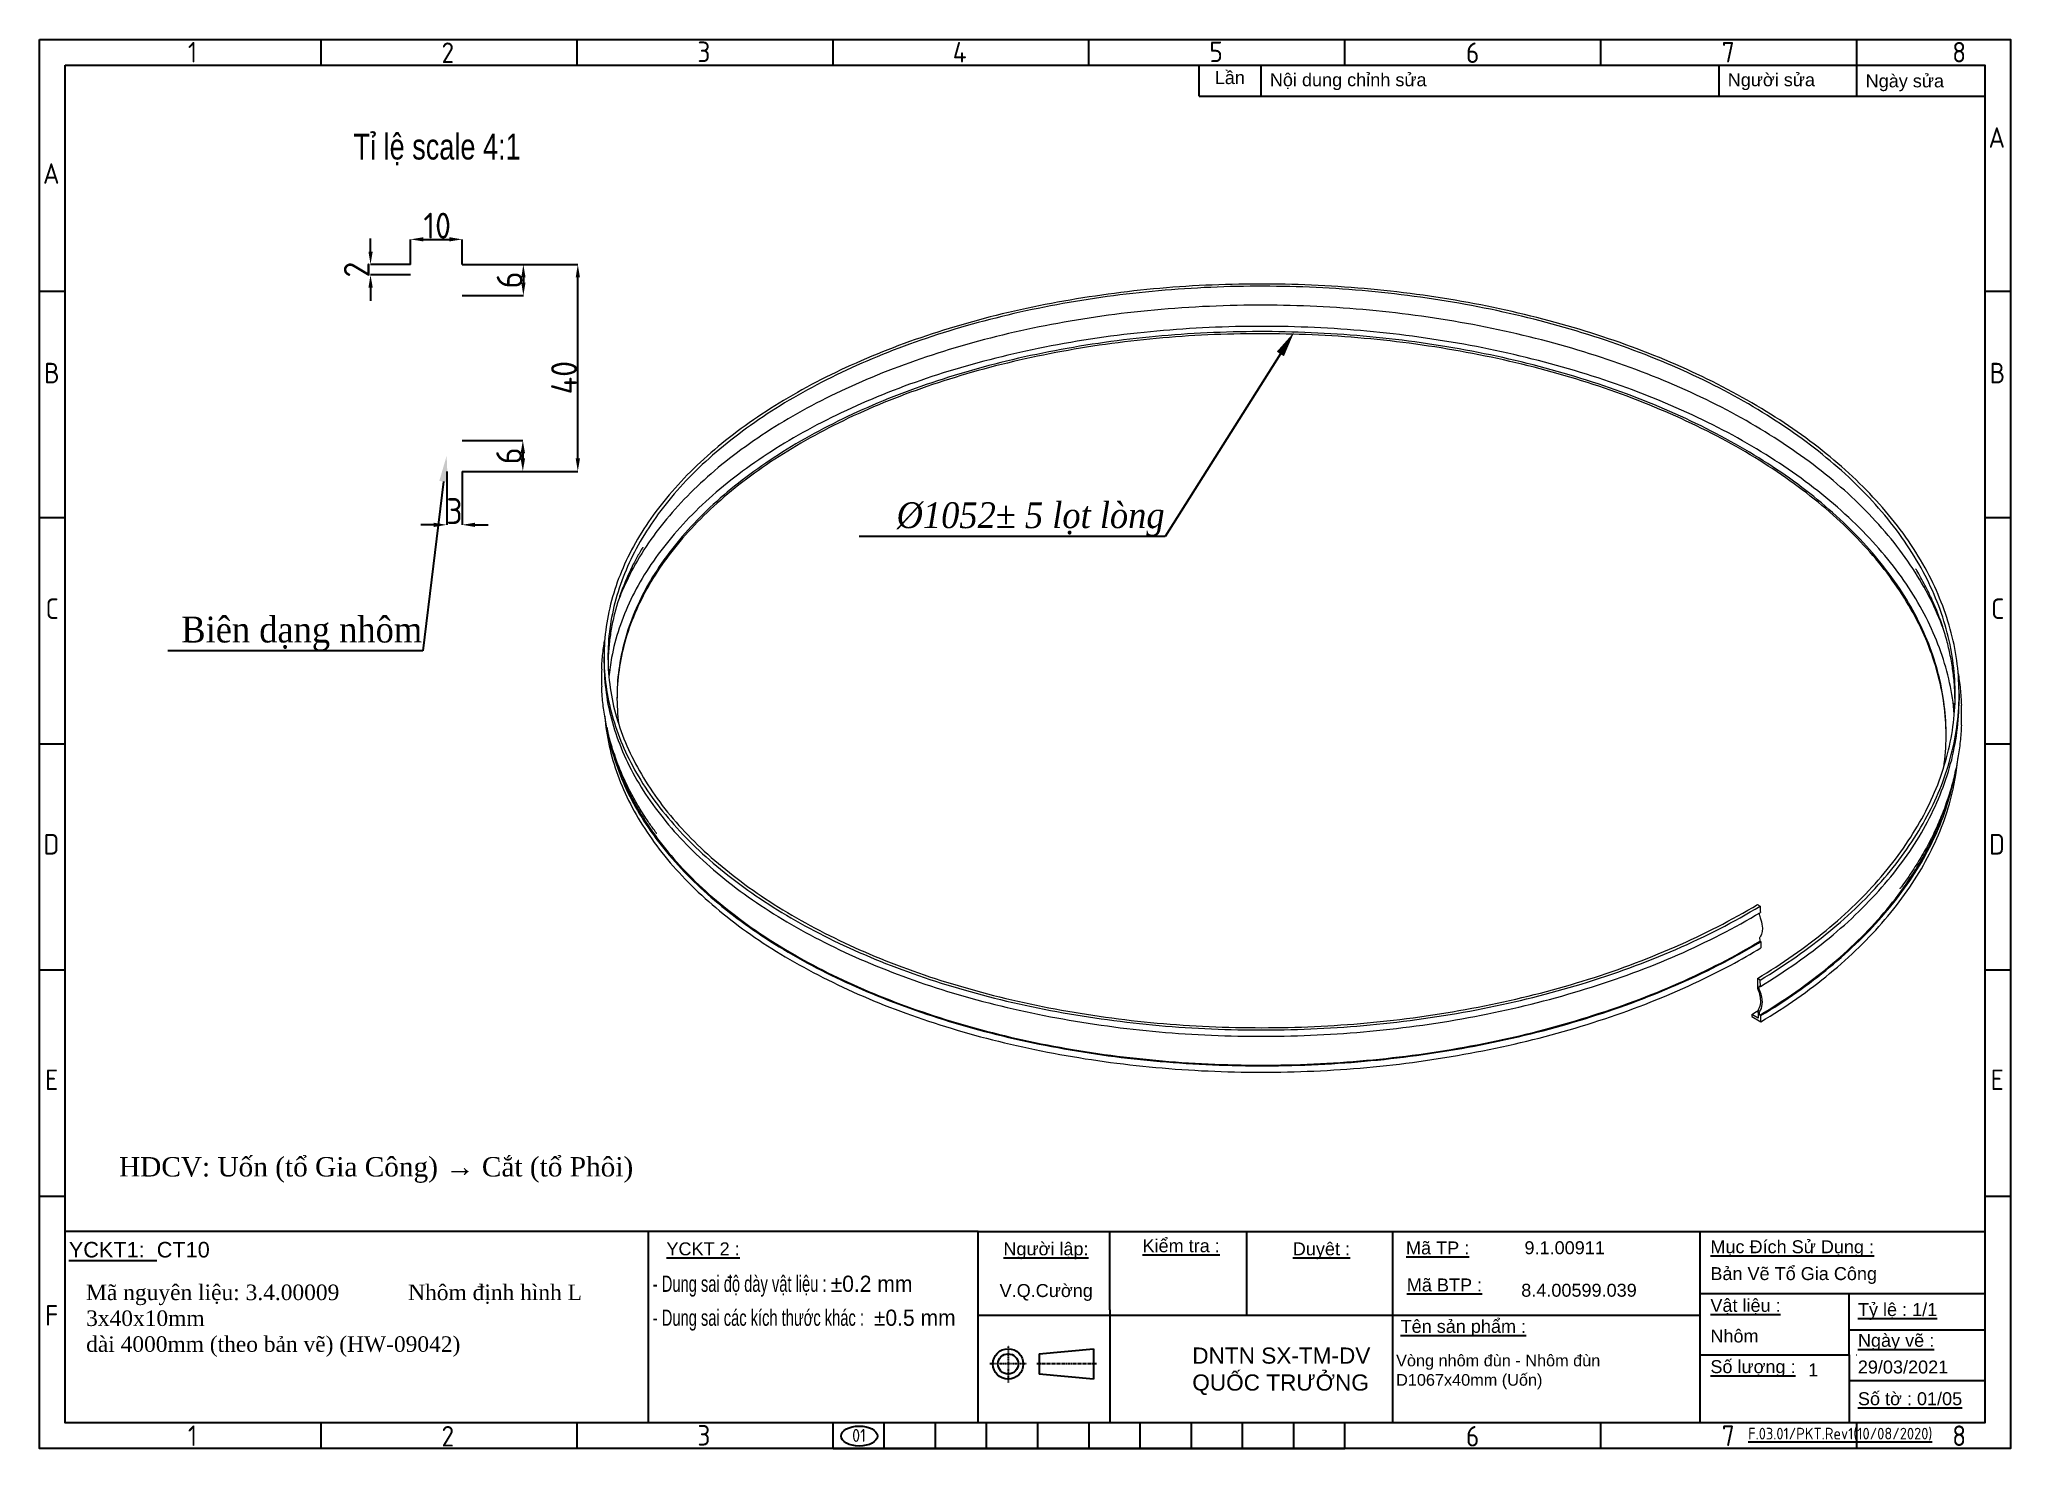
# Model space of a CAD drawing. Header units: millimetres. Extents: x -205945 to -46279, y 28253 to 108078.
# Drawn here: x -68871 to -67347, y 54358 to 55447 of the extents above; entities that cross this region are included whole.
import ezdxf
from ezdxf import colors
from ezdxf.entities.mleader import LeaderData, LeaderLine
from ezdxf.math import Vec2, Vec3

# ---------------------------------------------------------------- set-up
doc = ezdxf.new("R2010")
doc.units = ezdxf.units.MM
doc.header["$PDMODE"] = 2
for name, pattern in [('CENTER', [2, 1.25, -0.25, 0.25, -0.25]), ('CENTERX2', [4, 2.5, -0.5, 0.5, -0.5]), ('CONTPVMNIL', [0])]:
    doc.linetypes.add(name, pattern=pattern)
doc.layers.get('0').update_dxf_attribs({"linetype": 'CONTPVMNIL'})
doc.layers.get('DEFPOINTS').update_dxf_attribs({"color": 6})
for name, color, linetype in [('CENTER', 1, 'CENTERX2'), ('FRAME050', 6, 'Continuous'), ('MAIN', 7, 'Continuous')]:
    doc.layers.add(name, color=color, linetype=linetype)
doc.styles.add('ISOCP', font='isocp')
doc.styles.add('SLDTEXTSTYLE1', font='timesi.ttf', dxfattribs={"width": 0.933})
doc.styles.add('SLDTEXTSTYLE3', font='TXT', dxfattribs={"width": 0.65, "bigfont": 'bigfont'})
doc.styles.get("Standard").update_dxf_attribs({"font": 'isocp.shx'})
doc.styles.add('style1', font='arial.ttf', dxfattribs={"width": 0.75})
doc.dimstyles.new('Dim20$0', dxfattribs={"dimtxt": 20, "dimasz": 10, "dimexe": 0, "dimexo": 0, "dimgap": 0.6, "dimtad": 1, "dimtoh": 1, "dimdsep": 46, "dimtxsty": 'ISOCP', "dimcen": 0, "dimclrd": 3, "dimclre": 3, "dimclrt": 7, "dimadec": 3, "dimazin": 2, "dimtp": 0.05, "dimtm": 0.05, "dimtfac": 0.7, "dimtofl": 0, "dimtmove": 0, "dimatfit": 3, "dimfxl": 0, "dimtolj": 1, "dimarcsym": 0})

msp = doc.modelspace()

# ---------------------------------------------------------------- texts
at = {"attachment_point": 1}
for s, insert, char_height, width in [('{\\fArial|b0|i0|c0|p34;Lần}', (-67962.422, 55422.57), 10, 24.50884), ('{\\fArial|b0|i0|c0|p34;\\LYCKT1:\\l  CT10}', (-68848.743, 54517.288), 12, 153.94995), ('{\\fArial|b0|i0|c0|p34;29/03/2021}', (-67465.045, 54425.576), 10, 11.98235), ('{\\LF.03.01/PKT.Rev1(10/08/2020)}', (-67549.856, 54373.575), 9, 28.97216)]:
    msp.add_mtext(s, dxfattribs=dict(at, insert=insert, char_height=char_height, width=width))
at = {"color": 0, "attachment_point": 1, "style": 'SLDTEXTSTYLE3'}
for s, insert, char_height, width in [('{\\fArial|b0|i0|c0|p34;\\W1;\\C256;Nội dung chỉnh sửa}', (-67919.806, 55420.916), 10, 183.25343), ('{\\fArial|b0|i0|c0|p34;\\W1;\\C256;Người sửa}', (-67565.667, 55420.916), 10, 183.25343), ('{\\fArial|b0|i0|c0|p34;\\W1;\\C256;Ngày sửa}', (-67458.995, 55420.05), 10, 183.25343), ('{\\fArial|b0|i0|c0|p34;\\W1;\\L\\C256;Kiểm tra :}', (-68018.308, 54519.353), 10, 69.4708), ('{\\fArial|b0|i0|c0|p34;\\W1;\\L\\C256;YCKT 2 :}', (-68386.525, 54516.932), 10, 69.4708), ('{\\fArial|b0|i0|c0|p34;\\W1;\\L\\C256;Người lập:}', (-68125.936, 54516.932), 10, 69.4708), ('{\\fArial|b0|i0|c0|p34;\\W1;\\L\\C256;Duyệt :}', (-67902.072, 54516.932), 10, 69.4708), ('{\\fArial|b0|i0|c0|p34;\\W1;\\L\\C256;Mã TP :}', (-67814.502, 54517.647), 10, 69.4708), ('{\\fArial|b0|i0|c0|p34;\\W1;\\C256;9.1.00911}', (-67722.858, 54517.793), 10, 69.4708), ('{\\fArial|b0|i0|c0|p34;\\W1;\\L\\C256;Mục Đích Sử Dụng :}', (-67579.081, 54518.557), 10, 132.60042), ('{\\fArial|b0|i0|c0|p34; - Dung sai độ dày vật liệu : \\W0.933;%%P0.2 mm}', (-68400.209, 54491.193), 12.5, 402.93533), ('{\\fArial|b0|i0|c0|p34;\\W1;\\L\\C256;Mã BTP :}', (-67813.86, 54489.02), 10, 69.4708), ('{\\fArial|b0|i0|c0|p34;\\W1;\\C256;Bản Vẽ Tổ Gia Công}', (-67579.081, 54497.791), 10, 158.74724), ('{\\fArial|b0|i0|c0|p34;\\W1;\\C256;V.Q.Cường}', (-68128.833, 54484.675), 10, 69.4708), ('{\\fArial|b0|i0|c0|p34;\\W1;\\C256;8.4.00599.039}', (-67725.363, 54484.912, 0), 10, 69.4708), ('{\\fArial|b0|i0|c0|p34; - Dung sai các kích thước khác : \\W0.933; %%P0.5 mm}', (-68400.209, 54464.926), 12.5, 402.93533), ('{\\fArial|b0|i0|c0|p34;\\W1;\\L\\C256;Tên sản phẩm :}', (-67818.686, 54456.99), 10, 101.78068), ('{\\fArial|b0|i0|c0|p34;\\W1;\\L\\C256;Vật liệu :}', (-67579.081, 54473.244), 10, 69.4708), ('{\\fArial|b0|i0|c0|p34;\\W1;\\L\\C256;Tỷ lệ : 1/1}', (-67464.959, 54469.984), 10, 69.4708), ('{\\fArial|b0|i0|c0|p34;\\W1;\\C256;Nhôm}', (-67579.081, 54449.543), 10, 69.4708), ('{\\fArial|b0|i0|c0|p34;\\W1;\\L\\C256;Ngày vẽ :}', (-67464.959, 54446.195), 10, 69.4708), ('{\\fArial|b0|i0|c0|p34;\\W1;\\C256;DNTN SX-TM-DV QUỐC TRƯỞNG}', (-67979.81, 54435.657), 12.5, 186.26577), ('{\\fArial|b0|i0|c0|p34;\\W1;\\C256;Vòng nhôm đùn - Nhôm đùn D1067x40mm (Uốn)}', (-67822.172, 54430.103), 9, 235.12179), ('{\\fArial|b0|i0|c0|p34;\\W1;\\L\\C256;Số lượng :}', (-67579.081, 54425.842), 10, 69.4708), ('{\\fArial|b0|i0|c0|p34;\\W1;\\C256;1}', (-67503.473, 54423.306), 10, 69.4708), ('{\\fArial|b0|i0|c0|p34;\\W1;\\L\\C256;Số tờ : 01/05}', (-67464.959, 54401.05), 10, 88.63664)]:
    msp.add_mtext(s, dxfattribs=dict(at, insert=insert, char_height=char_height, width=width))
at = {"ltscale": 30, "attachment_point": 1, "style": 'style1'}
for s, insert, char_height, width in [('Tỉ lệ scale 4:1', (-68628.569, 55374.253, 0), 20, 135.0088), ('\\pt225;{\\fTimes New Roman|b0|i0|c0|p18;^J\\W1;HDCV: Uốn (tổ Gia Công) \\fTimes New Roman|b0|i0|c134|p18;→ \\fTimes New Roman|b0|i0|c0|p18;Cắt (tổ Phôi)}', (-68809.941, 54607.893, 0), 15, 506.55276), ('\\pt192;{\\fTimes New Roman|b0|i0|c0|p18;\\W1;Mã nguyên liệu: 3.4.00009^I  Nhôm định hình L 3x40x10mm \\P\\pt180;dài 4000mm (theo bản vẽ) (HW-09042)}', (-68835.359, 54484.306, 0), 12, 426.23201)]:
    msp.add_mtext(s, dxfattribs=dict(at, insert=insert, char_height=char_height, width=width))
at = {"color": 7, "insert": (-68242.912, 54372.644), "char_height": 10, "width": 24.50884, "attachment_point": 1}
msp.add_mtext('01', dxfattribs=at)

# ---------------------------------------------------------------- blocks, each defined once
blk = doc.blocks.new('*D462')
at = {"color": 3, "lineweight": -2, "ltscale": 30, "transparency": 16777216}
for p, q in [((-68544.5, 55273.1), (-68455.1, 55273.1)), ((-68455.1, 55123.1), (-68455.1, 55263.1)), ((-68544.5, 55113.1), (-68455.1, 55113.1))]:
    blk.add_line(p, q, dxfattribs=at)
at = {"color": 3, "ltscale": 30, "transparency": 16777216}
for points in [[(-68456.7, 55263.1), (-68453.4, 55263.1), (-68455.1, 55273.1)], [(-68456.7, 55123.1), (-68453.4, 55123.1), (-68455.1, 55113.1)]]:
    blk.add_solid(points, dxfattribs=at)
at = {"layer": 'DEFPOINTS', "color": 0, "ltscale": 30, "transparency": 16777216}
for p in [(-68544.5, 55273.1), (-68455.1, 55273.1), (-68544.5, 55113.1)]:
    blk.add_point(p, dxfattribs=at)
at = {"color": 7, "ltscale": 30, "transparency": 16777216, "insert": (-68465.7, 55185.6), "char_height": 20, "attachment_point": 5, "rotation": 90, "style": 'ISOCP'}
blk.add_mtext('\\A1;40', dxfattribs=at)
blk = doc.blocks.new('*D470')
at = {"color": 3, "lineweight": -2, "ltscale": 30, "transparency": 16777216}
for p, q in [((-68615.4, 55283.1), (-68615.4, 55293.1)), ((-68584.5, 55273.1), (-68615.4, 55273.1)), ((-68584.5, 55265.1), (-68615.4, 55265.1)), ((-68615.4, 55255.1), (-68615.4, 55245.1))]:
    blk.add_line(p, q, dxfattribs=at)
at = {"color": 3, "ltscale": 30, "transparency": 16777216}
for points in [[(-68617, 55283.1), (-68613.7, 55283.1), (-68615.4, 55273.1)], [(-68617, 55255.1), (-68613.7, 55255.1), (-68615.4, 55265.1)]]:
    blk.add_solid(points, dxfattribs=at)
at = {"layer": 'DEFPOINTS', "color": 0, "ltscale": 30, "transparency": 16777216}
for p in [(-68584.5, 55273.1), (-68615.4, 55265.1), (-68584.5, 55265.1)]:
    blk.add_point(p, dxfattribs=at)
at = {"color": 7, "ltscale": 30, "transparency": 16777216, "insert": (-68626, 55269.1), "char_height": 20, "attachment_point": 5, "rotation": 90, "style": 'ISOCP'}
blk.add_mtext('\\A1;2', dxfattribs=at)
blk = doc.blocks.new('*D465')
at = {"color": 3, "lineweight": -2, "ltscale": 30, "transparency": 16777216}
for p, q in [((-68544.5, 55273.1), (-68497.2, 55273.1)), ((-68497.2, 55263.1), (-68497.2, 55259.1)), ((-68544.5, 55249.1), (-68497.2, 55249.1))]:
    blk.add_line(p, q, dxfattribs=at)
at = {"color": 3, "ltscale": 30, "transparency": 16777216}
for points in [[(-68498.8, 55263.1), (-68495.5, 55263.1), (-68497.2, 55273.1)], [(-68498.8, 55259.1), (-68495.5, 55259.1), (-68497.2, 55249.1)]]:
    blk.add_solid(points, dxfattribs=at)
at = {"layer": 'DEFPOINTS', "color": 0, "ltscale": 30, "transparency": 16777216}
for p in [(-68544.5, 55273.1), (-68544.5, 55249.1), (-68497.2, 55249.1)]:
    blk.add_point(p, dxfattribs=at)
at = {"color": 7, "ltscale": 30, "transparency": 16777216, "insert": (-68507.8, 55261.1), "char_height": 20, "attachment_point": 5, "rotation": 90, "style": 'ISOCP'}
blk.add_mtext('\\A1;6', dxfattribs=at)
blk = doc.blocks.new('ẢERHAEEH')
at = {"layer": 'FRAME050'}
for p, q in [((-261.36, 213.96), (-261.36, 217.92)), ((-221.76, 213.96), (-221.76, 217.92)), ((-182.16, 213.96), (-182.16, 217.92)), ((-142.56, 213.96), (-142.56, 217.92)), ((-102.96, 213.96), (-102.96, 217.92)), ((-63.36, 213.96), (-63.36, 217.92)), ((-23.76, 213.96), (-23.76, 217.92)), ((-300.96, 178.96), (-304.92, 178.96)), ((0, 178.96), (-3.96, 178.96)), ((-300.96, 143.96), (-304.92, 143.96)), ((0, 143.96), (-3.96, 143.96)), ((-304.92, 108.96), (-300.96, 108.96)), ((-3.96, 108.96), (0, 108.96)), ((-300.96, 73.96), (-304.92, 73.96)), ((0, 73.96), (-3.96, 73.96)), ((-300.96, 38.96), (-304.92, 38.96)), ((0, 38.96), (-3.96, 38.96)), ((-261.36, 0), (-261.36, 3.96)), ((-221.76, 0), (-221.76, 3.96)), ((-182.16, 0), (-182.16, 3.96)), ((-174.24, 0), (-174.24, 3.96)), ((-166.32, 0), (-166.32, 3.96)), ((-158.4, 0), (-158.4, 3.96)), ((-150.48, 0), (-150.48, 3.96)), ((-142.56, 3.96), (-142.56, 0)), ((-134.64, 0), (-134.64, 3.96)), ((-126.72, 0), (-126.72, 3.96)), ((-118.8, 0), (-118.8, 3.96)), ((-110.88, 0), (-110.88, 3.96)), ((-102.96, 0), (-102.96, 3.96)), ((-63.36, 0), (-63.36, 3.96)), ((-23.76, 0), (-23.76, 3.96)), ((-182.16, 0), (-102.96, 0))]:
    blk.add_line(p, q, dxfattribs=at)
at = {"layer": 'MAIN', "color": 7, "linetype": 'Continuous'}
blk.add_lwpolyline([(-300.96, 213.96), (-3.96, 213.96), (-3.96, 3.96), (-300.96, 3.96)], close=True, dxfattribs=at)
at = {"layer": 'FRAME050', "style": 'ISOCP'}
for s, p in [('1', (-281.95, 214.36)), ('2', (-242.72, 214.28)), ('3', (-203.13, 214.42)), ('4', (-163.63, 214.36)), ('5', (-123.93, 214.42)), ('6', (-84.25, 214.28)), ('7', (-44.67, 214.36)), ('8', (-9.03, 214.36)), ('A', (-3.41, 201.17)), ('A', (-304.37, 195.59)), ('B', (-304.21, 164.74)), ('B', (-3.25, 164.74)), ('C', (-303.97, 128.3)), ('C', (-3.01, 128.3)), ('D', (-304.3, 91.87)), ('D', (-3.34, 91.87)), ('E', (-304.05, 55.44)), ('E', (-3.09, 55.44)), ('F', (-304.05, 19.01)), ('1', (-281.95, 0.4)), ('2', (-242.72, 0.32)), ('3', (-203.13, 0.46)), ('6', (-84.25, 0.32)), ('7', (-44.67, 0.4)), ('8', (-9.03, 0.4))]:
    blk.add_text(s, height=3.17, dxfattribs=at).set_placement(p)
blk = doc.blocks.new('22')
at = {"color": 0, "linetype": 'Continuous', "lineweight": 0, "extrusion": (5.55112e-17, 0.816497, 0.57735)}
for p, q in [((-94780.8, 43591.4), (-94782.9, 43592.6)), ((-94782.9, 43592.6), (-94782.8, 43587.7)), ((-94780.7, 43586.5), (-94780.8, 43591.4)), ((-94781.4, 43586.9), (-94780.7, 43586.5)), ((-94782.3, 43561.9), (-94787.3, 43564.8)), ((-94787.3, 43564.8), (-94787.3, 43563.1)), ((-94787.3, 43563.1), (-94780.2, 43559.1)), ((-94782.4, 43565.1), (-94782.3, 43561.9)), ((-94780.3, 43563.9), (-94781, 43564.3)), ((-94780.2, 43559.1), (-94780.3, 43563.9))]:
    blk.add_line(p, q, dxfattribs=at)
at = {"color": 0, "linetype": 'Continuous', "lineweight": 0}
for points, knots in [([(-94780.8, 43591.4), (-94761.5, 43603), (-94743.7, 43615.5), (-94727.6, 43628.7), (-94711.5, 43641.9), (-94697.1, 43655.8), (-94684.7, 43670.3), (-94672.2, 43684.8), (-94661.7, 43699.9), (-94653.2, 43715.4), (-94644.6, 43730.8), (-94638.1, 43746.7), (-94633.8, 43762.7), (-94629.4, 43778.7), (-94627.1, 43795), (-94627, 43811.2), (-94626.9, 43827.4), (-94628.9, 43843.7), (-94633, 43859.8), (-94637.2, 43875.8), (-94643.4, 43891.7), (-94651.7, 43907.2), (-94660.3, 43923.3), (-94671.1, 43938.9), (-94683.9, 43954), (-94696.3, 43968.6), (-94710.7, 43982.6), (-94726.8, 43995.9), (-94742.8, 44009.2), (-94760.6, 44021.7), (-94779.9, 44033.3), (-94799.2, 44045), (-94820, 44055.7), (-94842, 44065.5), (-94864.1, 44075.3), (-94887.4, 44084.1), (-94911.7, 44091.7), (-94936, 44099.4), (-94961.3, 44106), (-94987.2, 44111.4), (-95013.2, 44116.8), (-95039.8, 44121), (-95066.8, 44124), (-95093.7, 44127), (-95121, 44128.8), (-95148.3, 44129.4), (-95175.7, 44129.9), (-95203, 44129.3), (-95230, 44127.4), (-95257, 44125.5), (-95283.7, 44122.3), (-95309.7, 44118), (-95335.7, 44113.7), (-95361.1, 44108.3), (-95385.5, 44101.7), (-95409.9, 44095.1), (-95433.4, 44087.4), (-95455.6, 44078.7), (-95477.8, 44070), (-95498.8, 44060.3), (-95518.3, 44049.8), (-95537.8, 44039.2), (-95555.8, 44027.7), (-95572, 44015.5), (-95588.3, 44003.3), (-95602.8, 43990.4), (-95615.5, 43976.9), (-95628.1, 43963.4), (-95638.9, 43949.3), (-95647.6, 43934.9), (-95656.3, 43920.4), (-95663, 43905.6), (-95667.6, 43890.5), (-95672.2, 43875.3), (-95674.7, 43859.9), (-95675, 43844.4), (-95675.3, 43829.1), (-95673.5, 43813.8), (-95669.5, 43798.7), (-95665.6, 43783.6), (-95659.5, 43768.6), (-95651.4, 43754), (-95643.3, 43739.5), (-95633.1, 43725.2), (-95621, 43711.6), (-95608.9, 43697.9), (-95594.9, 43684.8), (-95579.2, 43672.4), (-95563.4, 43660), (-95546, 43648.3), (-95526.9, 43637.4), (-95507.9, 43626.6), (-95487.3, 43616.6), (-95465.5, 43607.6), (-95443.7, 43598.6), (-95420.5, 43590.6), (-95396.4, 43583.7), (-95371.9, 43576.7), (-95346.3, 43570.8), (-95320, 43566.1), (-95294.1, 43561.5), (-95267.6, 43558.1), (-95240.7, 43555.8), (-95213.8, 43553.6), (-95186.5, 43552.6), (-95159.2, 43552.8), (-95131.9, 43553.1), (-95104.5, 43554.5), (-95077.5, 43557.2), (-95049.7, 43560), (-95022.2, 43564), (-94995.3, 43569.4), (-94969.2, 43574.5), (-94943.8, 43580.9), (-94919.3, 43588.3), (-94893.7, 43596.1), (-94869.2, 43605.1), (-94846, 43615.1), (-94822.8, 43625.2), (-94801, 43636.4), (-94780.8, 43648.5)], [0, 0, 0, 0, 0.156342, 0.156342, 0.156342, 0.312682, 0.312682, 0.312682, 0.46902, 0.46902, 0.46902, 0.625356, 0.625356, 0.625356, 0.781691, 0.781691, 0.781691, 0.938024, 0.938024, 0.938024, 1.094356, 1.094356, 1.094356, 1.256506, 1.256506, 1.256506, 1.41359, 1.41359, 1.41359, 1.569985, 1.569985, 1.569985, 1.726374, 1.726374, 1.726374, 1.882757, 1.882757, 1.882757, 2.039135, 2.039135, 2.039135, 2.195508, 2.195508, 2.195508, 2.351876, 2.351876, 2.351876, 2.508239, 2.508239, 2.508239, 2.664598, 2.664598, 2.664598, 2.820952, 2.820952, 2.820952, 2.977302, 2.977302, 2.977302, 3.133648, 3.133648, 3.133648, 3.28999, 3.28999, 3.28999, 3.446328, 3.446328, 3.446328, 3.602663, 3.602663, 3.602663, 3.758995, 3.758995, 3.758995, 3.916757, 3.916757, 3.916757, 4.073146, 4.073146, 4.073146, 4.229525, 4.229525, 4.229525, 4.385894, 4.385894, 4.385894, 4.542253, 4.542253, 4.542253, 4.698603, 4.698603, 4.698603, 4.854946, 4.854946, 4.854946, 5.011281, 5.011281, 5.011281, 5.170269, 5.170269, 5.170269, 5.326649, 5.326649, 5.326649, 5.483009, 5.483009, 5.483009, 5.639352, 5.639352, 5.639352, 5.80031, 5.80031, 5.80031, 5.956672, 5.956672, 5.956672, 6.119928, 6.119928, 6.119928, 6.283185, 6.283185, 6.283185, 6.283185]), ([(-94782.9, 43592.6), (-94763.7, 43604.2), (-94745.9, 43616.6), (-94729.9, 43629.8), (-94713.9, 43642.9), (-94699.6, 43656.8), (-94687.2, 43671.3), (-94674.8, 43685.7), (-94664.4, 43700.7), (-94655.9, 43716.1), (-94647.4, 43731.5), (-94641, 43747.3), (-94636.7, 43763.3), (-94632.3, 43779.2), (-94630.1, 43795.4), (-94630, 43811.6), (-94629.9, 43827.7), (-94632, 43843.9), (-94636.1, 43859.9), (-94640.3, 43875.9), (-94646.5, 43891.7), (-94654.8, 43907.1), (-94663.4, 43923.1), (-94674.1, 43938.7), (-94686.9, 43953.6), (-94699.3, 43968.1), (-94713.6, 43982.1), (-94729.7, 43995.3), (-94745.7, 44008.5), (-94763.4, 44020.9), (-94782.6, 44032.5), (-94801.9, 44044.1), (-94822.6, 44054.8), (-94844.6, 44064.5), (-94866.6, 44074.2), (-94889.9, 44082.9), (-94914.1, 44090.5), (-94938.3, 44098.1), (-94963.5, 44104.6), (-94989.4, 44110), (-95015.2, 44115.3), (-95041.7, 44119.5), (-95068.6, 44122.5), (-95095.4, 44125.4), (-95122.6, 44127.2), (-95149.8, 44127.7), (-95177, 44128.2), (-95204.2, 44127.5), (-95231.1, 44125.5), (-95258, 44123.6), (-95284.5, 44120.5), (-95310.4, 44116.1), (-95336.3, 44111.8), (-95361.5, 44106.3), (-95385.8, 44099.7), (-95410.1, 44093.1), (-95433.4, 44085.4), (-95455.5, 44076.7), (-95477.5, 44068), (-95498.3, 44058.3), (-95517.7, 44047.7), (-95537, 44037.2), (-95554.8, 44025.7), (-95570.9, 44013.5), (-95587, 44001.4), (-95601.4, 43988.5), (-95613.9, 43975), (-95626.3, 43961.5), (-95636.9, 43947.5), (-95645.5, 43933.1), (-95654.1, 43918.6), (-95660.6, 43903.8), (-95665.1, 43888.8), (-95669.5, 43873.7), (-95671.9, 43858.4), (-95672, 43843.1), (-95672.2, 43827.9), (-95670.2, 43812.6), (-95666.2, 43797.6), (-95662.1, 43782.5), (-95655.9, 43767.7), (-95647.7, 43753.2), (-95639.5, 43738.7), (-95629.3, 43724.5), (-95617.1, 43711), (-95605, 43697.4), (-95590.9, 43684.4), (-95575.1, 43672.1), (-95559.3, 43659.8), (-95541.8, 43648.2), (-95522.7, 43637.5), (-95503.7, 43626.7), (-95483.1, 43616.9), (-95461.2, 43608), (-95439.4, 43599.1), (-95416.3, 43591.2), (-95392.2, 43584.5), (-95367.8, 43577.6), (-95342.5, 43571.8), (-95316.4, 43567.3), (-95290.6, 43562.8), (-95264.1, 43559.4), (-95237.3, 43557.3), (-95210.5, 43555.2), (-95183.3, 43554.3), (-95156.1, 43554.6), (-95128.9, 43554.9), (-95101.7, 43556.5), (-95074.8, 43559.2), (-95047.4, 43562.1), (-95020.4, 43566.2), (-94994, 43571.5), (-94968, 43576.7), (-94942.7, 43583), (-94918.4, 43590.5), (-94893.4, 43598.2), (-94869.4, 43607.1), (-94846.7, 43617), (-94824.1, 43626.9), (-94802.7, 43637.9), (-94782.9, 43649.7)], [0, 0, 0, 0, 0.156566, 0.156566, 0.156566, 0.313131, 0.313131, 0.313131, 0.469694, 0.469694, 0.469694, 0.626255, 0.626255, 0.626255, 0.782814, 0.782814, 0.782814, 0.939371, 0.939371, 0.939371, 1.095927, 1.095927, 1.095927, 1.258029, 1.258029, 1.258029, 1.415065, 1.415065, 1.415065, 1.571685, 1.571685, 1.571685, 1.728298, 1.728298, 1.728298, 1.884906, 1.884906, 1.884906, 2.041509, 2.041509, 2.041509, 2.198106, 2.198106, 2.198106, 2.354699, 2.354699, 2.354699, 2.511286, 2.511286, 2.511286, 2.66787, 2.66787, 2.66787, 2.824448, 2.824448, 2.824448, 2.981023, 2.981023, 2.981023, 3.137593, 3.137593, 3.137593, 3.294159, 3.294159, 3.294159, 3.450722, 3.450722, 3.450722, 3.607282, 3.607282, 3.607282, 3.763838, 3.763838, 3.763838, 3.921297, 3.921297, 3.921297, 4.077911, 4.077911, 4.077911, 4.234514, 4.234514, 4.234514, 4.391107, 4.391107, 4.391107, 4.54769, 4.54769, 4.54769, 4.704265, 4.704265, 4.704265, 4.860832, 4.860832, 4.860832, 5.017391, 5.017391, 5.017391, 5.175616, 5.175616, 5.175616, 5.332219, 5.332219, 5.332219, 5.488803, 5.488803, 5.488803, 5.645371, 5.645371, 5.645371, 5.804824, 5.804824, 5.804824, 5.961409, 5.961409, 5.961409, 6.122297, 6.122297, 6.122297, 6.283185, 6.283185, 6.283185, 6.283185]), ([(-94639.1, 43862.8), (-94644.9, 43878.7), (-94652.8, 43894.3), (-94662.8, 43909.5), (-94672.9, 43925), (-94685.2, 43940.1), (-94699.4, 43954.5), (-94713.2, 43968.6), (-94728.9, 43982), (-94746.3, 43994.7), (-94763.6, 44007.3), (-94782.6, 44019.2), (-94803.1, 44030.2), (-94823.5, 44041.1), (-94845.3, 44051.1), (-94868.3, 44060.1), (-94891.3, 44069.1), (-94915.5, 44077), (-94940.5, 44083.8), (-94965.5, 44090.7), (-94991.3, 44096.3), (-95017.8, 44100.8), (-95044.2, 44105.3), (-95071.1, 44108.6), (-95098.3, 44110.6), (-95125.5, 44112.7), (-95152.8, 44113.5), (-95180.1, 44113.1), (-95208.7, 44112.7), (-95237.1, 44110.9), (-95265.1, 44107.8), (-95291.7, 44104.9), (-95317.9, 44100.7), (-95343.3, 44095.4), (-95368.7, 44090.1), (-95393.4, 44083.6), (-95416.9, 44076.1), (-95440.4, 44068.6), (-95462.9, 44060), (-95484, 44050.4), (-95505.1, 44040.9), (-95524.8, 44030.4), (-95542.9, 44019.1), (-95561, 44007.8), (-95577.6, 43995.6), (-95592.3, 43982.8), (-95607, 43970), (-95619.9, 43956.6), (-95630.9, 43942.6), (-95641.9, 43928.6), (-95650.9, 43914.2), (-95657.8, 43899.4), (-95660.2, 43894.4), (-95662.3, 43889.4), (-95664.1, 43884.4)], [1.000458, 1.000458, 1.000458, 1.000458, 1.156792, 1.156792, 1.156792, 1.317166, 1.317166, 1.317166, 1.47356, 1.47356, 1.47356, 1.629943, 1.629943, 1.629943, 1.786315, 1.786315, 1.786315, 1.942677, 1.942677, 1.942677, 2.099031, 2.099031, 2.099031, 2.255376, 2.255376, 2.255376, 2.411715, 2.411715, 2.411715, 2.575598, 2.575598, 2.575598, 2.731984, 2.731984, 2.731984, 2.888349, 2.888349, 2.888349, 3.044697, 3.044697, 3.044697, 3.20103, 3.20103, 3.20103, 3.357402, 3.357402, 3.357402, 3.51374, 3.51374, 3.51374, 3.670088, 3.670088, 3.670088, 3.722784, 3.722784, 3.722784, 3.722784]), ([(-94630.7, 43797.1), (-94632, 43813.3), (-94635.5, 43829.3), (-94641.1, 43845.2), (-94646.7, 43861), (-94654.3, 43876.6), (-94664, 43891.8), (-94673.7, 43906.9), (-94685.3, 43921.6), (-94698.8, 43935.7), (-94712.7, 43950.2), (-94728.5, 43964), (-94746, 43977), (-94763.1, 43989.7), (-94781.9, 44001.6), (-94802.1, 44012.6), (-94822.3, 44023.6), (-94843.9, 44033.6), (-94866.7, 44042.7), (-94889.5, 44051.7), (-94913.4, 44059.7), (-94938.3, 44066.6), (-94963.1, 44073.5), (-94988.8, 44079.3), (-95015, 44083.8), (-95041.3, 44088.4), (-95068.1, 44091.8), (-95095.1, 44094), (-95122.2, 44096.1), (-95149.4, 44097.1), (-95176.6, 44096.8), (-95203.7, 44096.5), (-95230.8, 44094.9), (-95257.4, 44092.2), (-95285.3, 44089.4), (-95312.7, 44085.2), (-95339.2, 44079.7), (-95364.6, 44074.5), (-95389.2, 44068.2), (-95412.7, 44060.8), (-95436.2, 44053.4), (-95458.7, 44044.9), (-95479.8, 44035.4), (-95500.9, 44026), (-95520.6, 44015.6), (-95538.8, 44004.4), (-95556.9, 43993.2), (-95573.5, 43981.2), (-95588.3, 43968.5), (-95603.1, 43955.8), (-95616.1, 43942.4), (-95627.1, 43928.5), (-95638.2, 43914.7), (-95647.3, 43900.3), (-95654.3, 43885.6), (-95661.3, 43870.9), (-95666.3, 43855.9), (-95669.2, 43840.8), (-95670.1, 43835.7), (-95670.8, 43830.7), (-95671.3, 43825.7)], [0.834757, 0.834757, 0.834757, 0.834757, 0.99132, 0.99132, 0.99132, 1.147881, 1.147881, 1.147881, 1.304438, 1.304438, 1.304438, 1.464976, 1.464976, 1.464976, 1.621593, 1.621593, 1.621593, 1.778199, 1.778199, 1.778199, 1.934795, 1.934795, 1.934795, 2.091381, 2.091381, 2.091381, 2.247958, 2.247958, 2.247958, 2.404527, 2.404527, 2.404527, 2.561089, 2.561089, 2.561089, 2.725083, 2.725083, 2.725083, 2.881692, 2.881692, 2.881692, 3.038281, 3.038281, 3.038281, 3.194852, 3.194852, 3.194852, 3.351409, 3.351409, 3.351409, 3.508004, 3.508004, 3.508004, 3.664566, 3.664566, 3.664566, 3.821137, 3.821137, 3.821137, 3.873041, 3.873041, 3.873041, 3.873041]), ([(-94638.8, 43755.8), (-94636.6, 43771.8), (-94636.4, 43787.8), (-94638.4, 43803.8), (-94640.3, 43819.8), (-94644.4, 43835.7), (-94650.5, 43851.3), (-94656.7, 43866.9), (-94664.8, 43882.2), (-94675, 43897.1), (-94685.2, 43911.9), (-94697.3, 43926.3), (-94711.2, 43940.1), (-94725.1, 43953.9), (-94740.9, 43967), (-94758.2, 43979.4), (-94775.6, 43991.7), (-94794.6, 44003.3), (-94815, 44013.9), (-94835.3, 44024.6), (-94857.1, 44034.3), (-94880, 44043), (-94902.8, 44051.6), (-94926.8, 44059.3), (-94951.7, 44065.8), (-94976.5, 44072.3), (-95002.1, 44077.7), (-95028.2, 44081.9), (-95054.4, 44086), (-95081, 44089), (-95107.9, 44090.8), (-95134.7, 44092.6), (-95161.7, 44093.2), (-95188.5, 44092.5), (-95215.4, 44091.9), (-95242.1, 44090), (-95268.3, 44086.9), (-95294.5, 44083.8), (-95320.2, 44079.6), (-95345.1, 44074.2), (-95370.1, 44068.8), (-95394.2, 44062.3), (-95417.2, 44054.7), (-95440.3, 44047.1), (-95462.2, 44038.5), (-95482.8, 44028.9), (-95503.3, 44019.4), (-95522.5, 44008.9), (-95540.1, 43997.6), (-95557.7, 43986.3), (-95573.7, 43974.2), (-95587.9, 43961.5), (-95602.1, 43948.8), (-95614.4, 43935.4), (-95624.9, 43921.5), (-95635.3, 43907.7), (-95643.8, 43893.4), (-95650.2, 43878.7), (-95656.6, 43864.1), (-95661, 43849.2), (-95663.2, 43834.2), (-95665.5, 43819.2), (-95665.6, 43804.1), (-95663.7, 43789.1)], [0.70024, 0.70024, 0.70024, 0.70024, 0.857341, 0.857341, 0.857341, 1.014438, 1.014438, 1.014438, 1.171531, 1.171531, 1.171531, 1.32862, 1.32862, 1.32862, 1.485707, 1.485707, 1.485707, 1.642863, 1.642863, 1.642863, 1.800007, 1.800007, 1.800007, 1.95714, 1.95714, 1.95714, 2.114263, 2.114263, 2.114263, 2.271376, 2.271376, 2.271376, 2.428481, 2.428481, 2.428481, 2.585578, 2.585578, 2.585578, 2.742667, 2.742667, 2.742667, 2.899823, 2.899823, 2.899823, 3.056956, 3.056956, 3.056956, 3.21407, 3.21407, 3.21407, 3.371166, 3.371166, 3.371166, 3.528322, 3.528322, 3.528322, 3.685436, 3.685436, 3.685436, 3.842591, 3.842591, 3.842591, 3.999551, 3.999551, 3.999551, 3.999551]), ([(-94637, 43780.8), (-94637.1, 43796.8), (-94639.3, 43812.8), (-94643.6, 43828.6), (-94647.8, 43844.4), (-94654.2, 43860.1), (-94662.6, 43875.3), (-94671, 43890.5), (-94681.4, 43905.4), (-94693.7, 43919.7), (-94706, 43934), (-94720.1, 43947.8), (-94736, 43960.8), (-94751.9, 43973.8), (-94769.5, 43986.1), (-94788.6, 43997.6), (-94807.7, 44009), (-94828.3, 44019.6), (-94850.1, 44029.1), (-94871.9, 44038.7), (-94895, 44047.3), (-94919, 44054.8), (-94943, 44062.3), (-94968, 44068.7), (-94993.6, 44073.9), (-95019.3, 44079.2), (-95045.5, 44083.2), (-95072.1, 44086.1), (-95098.7, 44088.9), (-95125.7, 44090.6), (-95152.6, 44091), (-95179.5, 44091.5), (-95206.4, 44090.7), (-95233, 44088.7), (-95259.5, 44086.7), (-95285.8, 44083.5), (-95311.4, 44079.1), (-95336.9, 44074.7), (-95361.9, 44069.2), (-95385.8, 44062.6), (-95409.8, 44055.9), (-95432.7, 44048.2), (-95454.5, 44039.5), (-95476.2, 44030.8), (-95496.7, 44021.1), (-95515.7, 44010.6), (-95534.6, 44000), (-95552.1, 43988.6), (-95567.8, 43976.5), (-95583.6, 43964.4), (-95597.6, 43951.5), (-95609.8, 43938.1), (-95621.9, 43924.7), (-95632.2, 43910.8), (-95640.4, 43896.5), (-95648.6, 43882.1), (-95654.9, 43867.4), (-95659, 43852.6), (-95662.9, 43838.3), (-95665, 43823.8), (-95665, 43809.3)], [0.787256, 0.787256, 0.787256, 0.787256, 0.944353, 0.944353, 0.944353, 1.101446, 1.101446, 1.101446, 1.258535, 1.258535, 1.258535, 1.415621, 1.415621, 1.415621, 1.572777, 1.572777, 1.572777, 1.729921, 1.729921, 1.729921, 1.887053, 1.887053, 1.887053, 2.044176, 2.044176, 2.044176, 2.201289, 2.201289, 2.201289, 2.358393, 2.358393, 2.358393, 2.51549, 2.51549, 2.51549, 2.672579, 2.672579, 2.672579, 2.829734, 2.829734, 2.829734, 2.986866, 2.986866, 2.986866, 3.143979, 3.143979, 3.143979, 3.301075, 3.301075, 3.301075, 3.458229, 3.458229, 3.458229, 3.615341, 3.615341, 3.615341, 3.772493, 3.772493, 3.772493, 3.923317, 3.923317, 3.923317, 3.923317]), ([(-95675, 43836.3), (-95675, 43821), (-95672.9, 43805.7), (-95668.6, 43790.6), (-95664.4, 43775.5), (-95658, 43760.6), (-95649.6, 43746), (-95641.2, 43731.5), (-95630.8, 43717.4), (-95618.4, 43703.8), (-95606.1, 43690.2), (-95591.8, 43677.2), (-95575.8, 43664.8), (-95559.8, 43652.5), (-95542.1, 43641), (-95522.9, 43630.2), (-95503.6, 43619.5), (-95482.9, 43609.7), (-95460.8, 43600.8), (-95438.8, 43592), (-95415.5, 43584.1), (-95391.3, 43577.4), (-95366.8, 43570.6), (-95341.3, 43564.9), (-95315.2, 43560.4), (-95289.2, 43555.9), (-95262.6, 43552.6), (-95235.7, 43550.5), (-95208.7, 43548.5), (-95181.4, 43547.6), (-95154.1, 43548), (-95126.8, 43548.4), (-95099.5, 43550), (-95072.5, 43552.8), (-95045.1, 43555.7), (-95018, 43559.8), (-94991.6, 43565.2), (-94965.6, 43570.5), (-94940.3, 43576.9), (-94915.9, 43584.5), (-94890.9, 43592.2), (-94867, 43601), (-94844.4, 43610.9), (-94821.8, 43620.9), (-94800.4, 43631.8), (-94780.7, 43643.7)], [3.927565, 3.927565, 3.927565, 3.927565, 4.083954, 4.083954, 4.083954, 4.240332, 4.240332, 4.240332, 4.3967, 4.3967, 4.3967, 4.553058, 4.553058, 4.553058, 4.709408, 4.709408, 4.709408, 4.86575, 4.86575, 4.86575, 5.022085, 5.022085, 5.022085, 5.179722, 5.179722, 5.179722, 5.336101, 5.336101, 5.336101, 5.49246, 5.49246, 5.49246, 5.648802, 5.648802, 5.648802, 5.807398, 5.807398, 5.807398, 5.963757, 5.963757, 5.963757, 6.123471, 6.123471, 6.123471, 6.283185, 6.283185, 6.283185, 6.283185]), ([(-94780.7, 43586.5), (-94761.4, 43598.1), (-94743.6, 43610.6), (-94727.5, 43623.8), (-94711.3, 43637.1), (-94696.9, 43651.2), (-94684.4, 43665.8), (-94671.9, 43680.3), (-94661.4, 43695.4), (-94652.9, 43710.9), (-94644.4, 43726.5), (-94637.9, 43742.5), (-94633.5, 43758.7), (-94629.2, 43774.9), (-94627, 43791.3), (-94627, 43807.7)], [0, 0, 0, 0, 0.1563419, 0.1563419, 0.1563419, 0.3137452, 0.3137452, 0.3137452, 0.4701039, 0.4701039, 0.4701039, 0.6280295, 0.6280295, 0.6280295, 0.7859552, 0.7859552, 0.7859552, 0.7859552]), ([(-95674.5, 43795.3), (-95673.3, 43780), (-95669.9, 43764.8), (-95664.4, 43749.8), (-95659, 43734.8), (-95651.4, 43720.1), (-95641.8, 43705.8), (-95632.3, 43691.5), (-95620.7, 43677.6), (-95607.3, 43664.4), (-95593.8, 43651.1), (-95578.5, 43638.5), (-95561.6, 43626.6), (-95544.6, 43614.7), (-95525.9, 43603.6), (-95505.8, 43593.4), (-95485.7, 43583.2), (-95464.2, 43573.9), (-95441.5, 43565.7), (-95418.7, 43557.4), (-95394.8, 43550.2), (-95370, 43544), (-95345.2, 43537.9), (-95319.5, 43532.9), (-95293.2, 43529.1), (-95266.9, 43525.3), (-95240, 43522.7), (-95212.9, 43521.3), (-95185.8, 43519.9), (-95158.4, 43519.8), (-95131.1, 43520.8), (-95103.8, 43521.9), (-95076.6, 43524.2), (-95049.8, 43527.7), (-95023, 43531.3), (-94996.7, 43536), (-94971, 43541.9), (-94945.3, 43547.8), (-94920.4, 43554.8), (-94896.6, 43563), (-94872.7, 43571.1), (-94849.8, 43580.3), (-94828.3, 43590.5), (-94811.4, 43598.5), (-94795.3, 43607.1), (-94780.2, 43616.2)], [3.971329, 3.971329, 3.971329, 3.971329, 4.127714, 4.127714, 4.127714, 4.28409, 4.28409, 4.28409, 4.440455, 4.440455, 4.440455, 4.596811, 4.596811, 4.596811, 4.753158, 4.753158, 4.753158, 4.909498, 4.909498, 4.909498, 5.065831, 5.065831, 5.065831, 5.222226, 5.222226, 5.222226, 5.378599, 5.378599, 5.378599, 5.534953, 5.534953, 5.534953, 5.691291, 5.691291, 5.691291, 5.847681, 5.847681, 5.847681, 6.004032, 6.004032, 6.004032, 6.160412, 6.160412, 6.160412, 6.283185, 6.283185, 6.283185, 6.283185]), ([(-95672.9, 43786.9), (-95670.4, 43771.6), (-95665.8, 43756.5), (-95659.1, 43741.7), (-95652.5, 43726.9), (-95643.7, 43712.4), (-95633, 43698.3), (-95622.3, 43684.3), (-95609.6, 43670.8), (-95595.1, 43657.9), (-95580.6, 43645), (-95564.2, 43632.8), (-95546.3, 43621.3), (-95528.4, 43609.9), (-95508.9, 43599.3), (-95487.9, 43589.6), (-95467, 43580), (-95444.7, 43571.3), (-95421.3, 43563.6), (-95397.9, 43555.9), (-95373.4, 43549.3), (-95348.1, 43543.9), (-95322.8, 43538.4), (-95296.7, 43534.1), (-95270.1, 43531), (-95243.5, 43527.9), (-95216.4, 43526), (-95189.2, 43525.3), (-95162, 43524.6), (-95134.6, 43525.2), (-95107.3, 43527), (-95080.1, 43528.8), (-95053.1, 43531.8), (-95026.6, 43536), (-95000, 43540.2), (-94974, 43545.7), (-94948.8, 43552.2), (-94923.6, 43558.8), (-94899.3, 43566.5), (-94876, 43575.2), (-94852.8, 43584), (-94830.6, 43593.8), (-94809.9, 43604.5), (-94799.7, 43609.8), (-94789.8, 43615.3), (-94780.3, 43621.1)], [4.017079, 4.017079, 4.017079, 4.017079, 4.173462, 4.173462, 4.173462, 4.329834, 4.329834, 4.329834, 4.486196, 4.486196, 4.486196, 4.64255, 4.64255, 4.64255, 4.798895, 4.798895, 4.798895, 4.955233, 4.955233, 4.955233, 5.111564, 5.111564, 5.111564, 5.267952, 5.267952, 5.267952, 5.424319, 5.424319, 5.424319, 5.580668, 5.580668, 5.580668, 5.737003, 5.737003, 5.737003, 5.89338, 5.89338, 5.89338, 6.049721, 6.049721, 6.049721, 6.206078, 6.206078, 6.206078, 6.283185, 6.283185, 6.283185, 6.283185]), ([(-95667.3, 43766.5), (-95662.9, 43751.4), (-95656.4, 43736.6), (-95647.9, 43722.1), (-95639.4, 43707.6), (-95628.9, 43693.5), (-95616.4, 43679.9), (-95604, 43666.4), (-95589.6, 43653.4), (-95573.5, 43641.2), (-95557.5, 43628.9), (-95539.7, 43617.4), (-95520.4, 43606.8), (-95501.1, 43596.1), (-95480.2, 43586.4), (-95458.2, 43577.6), (-95436.1, 43568.8), (-95412.8, 43561.1), (-95388.5, 43554.4), (-95364.1, 43547.7), (-95338.7, 43542.1), (-95312.6, 43537.7), (-95286.7, 43533.3), (-95260.1, 43530.1), (-95233.1, 43528.1), (-95206.2, 43526.1), (-95178.9, 43525.3), (-95151.7, 43525.7), (-95124.4, 43526.2), (-95097.1, 43527.9), (-95070.2, 43530.8), (-95043, 43533.7), (-95016.2, 43537.9), (-94990, 43543.3), (-94964.1, 43548.6), (-94938.8, 43555.1), (-94914.5, 43562.7), (-94889.9, 43570.4), (-94866.2, 43579.2), (-94843.9, 43589), (-94821.5, 43598.9), (-94800.5, 43609.7), (-94781, 43621.5)], [4.087398, 4.087398, 4.087398, 4.087398, 4.24385, 4.24385, 4.24385, 4.400293, 4.400293, 4.400293, 4.556726, 4.556726, 4.556726, 4.71315, 4.71315, 4.71315, 4.869567, 4.869567, 4.869567, 5.025976, 5.025976, 5.025976, 5.183127, 5.183127, 5.183127, 5.33958, 5.33958, 5.33958, 5.496013, 5.496013, 5.496013, 5.65243, 5.65243, 5.65243, 5.810119, 5.810119, 5.810119, 5.966552, 5.966552, 5.966552, 6.124869, 6.124869, 6.124869, 6.283185, 6.283185, 6.283185, 6.283185]), ([(-94780.2, 43559.1), (-94760.9, 43570.7), (-94743.1, 43583.2), (-94727.1, 43596.4), (-94711, 43609.7), (-94696.7, 43623.6), (-94684.3, 43638.1), (-94671.9, 43652.7), (-94661.4, 43667.7), (-94652.9, 43683.2), (-94644.4, 43698.7), (-94638, 43714.5), (-94633.6, 43730.6), (-94630.6, 43741.7), (-94628.7, 43752.9), (-94627.7, 43764.1)], [0, 0, 0, 0, 0.156337, 0.156337, 0.156337, 0.3127227, 0.3127227, 0.3127227, 0.4690701, 0.4690701, 0.4690701, 0.6254427, 0.6254427, 0.6254427, 0.7337102, 0.7337102, 0.7337102, 0.7337102]), ([(-94780.3, 43563.9), (-94761, 43575.5), (-94743.2, 43588), (-94727.1, 43601.3), (-94711.1, 43614.5), (-94696.8, 43628.4), (-94684.3, 43643), (-94671.9, 43657.5), (-94661.4, 43672.6), (-94652.9, 43688), (-94644.4, 43703.5), (-94638, 43719.3), (-94633.7, 43735.4), (-94632, 43741.7), (-94630.6, 43748), (-94629.5, 43754.3)], [0, 0, 0, 0, 0.156333, 0.156333, 0.156333, 0.3127059, 0.3127059, 0.3127059, 0.4690442, 0.4690442, 0.4690442, 0.6253947, 0.6253947, 0.6253947, 0.6867794, 0.6867794, 0.6867794, 0.6867794]), ([(-94781, 43564.3), (-94761.7, 43575.9), (-94743.9, 43588.4), (-94727.9, 43601.6), (-94711.9, 43614.8), (-94697.6, 43628.8), (-94685.2, 43643.3), (-94672.8, 43657.8), (-94662.3, 43672.8), (-94653.8, 43688.3), (-94646.1, 43702.4), (-94640, 43716.9), (-94635.8, 43731.5)], [0, 0, 0, 0, 0.1564705, 0.1564705, 0.1564705, 0.3129002, 0.3129002, 0.3129002, 0.4693667, 0.4693667, 0.4693667, 0.6124383, 0.6124383, 0.6124383, 0.6124383]), ([(-94781.6, 43643.1), (-94781.6, 43643), (-94781.6, 43642.8), (-94781.7, 43642.2), (-94781.6, 43641.9), (-94781.3, 43640.9), (-94781.1, 43640.3), (-94780.6, 43639), (-94780.4, 43638.5), (-94779.5, 43635.7), (-94779.2, 43633.6), (-94779.1, 43631.6)], [-13.80546, -13.80546, -13.80546, -13.80546, -13.144369, -13.144369, -11.539487, -11.539487, -9.192281, -9.192281, -7.333218, -7.333218, 0, 0, 0, 0]), ([(-94779.1, 43631.6), (-94779.1, 43630.3), (-94779.2, 43629.1), (-94779.9, 43626.3), (-94780.5, 43625.4), (-94780.8, 43624.8), (-94781, 43624.6), (-94781.2, 43624.1), (-94781.3, 43623.8), (-94781.3, 43622.9), (-94781.1, 43622.2), (-94781, 43621.5)], [-8.10226, -8.10226, -8.10226, -8.10226, -6.766478, -6.766478, -4.768762, -4.768762, -3.808016, -3.808016, -2.359981, -2.359981, 0, 0, 0, 0]), ([(-94781, 43621.5), (-94780.9, 43621.4), (-94780.8, 43621.3), (-94780.5, 43621.2), (-94780.4, 43621.1), (-94780.3, 43621.1)], [-1, -1, -1, -1, -0.5, -0.5, 0, 0, 0, 0]), ([(-94780.3, 43621.1), (-94780.3, 43620.3), (-94780.3, 43619.4), (-94780.2, 43617.8), (-94780.2, 43617), (-94780.2, 43616.2)], [-6, -6, -6, -6, -3, -3, 0, 0, 0, 0]), ([(-94782.8, 43587.7), (-94782.9, 43586.9), (-94783, 43585.1), (-94781.1, 43580.6), (-94780.8, 43577.4), (-94780.5, 43575.2)], [4, 4, 4, 4, 7.081729, 10.862757, 18.436096, 18.436096, 18.436096, 18.436096]), ([(-94780.5, 43575.2), (-94780.7, 43573.3), (-94780.9, 43570.4), (-94782.7, 43568), (-94782.5, 43566), (-94782.4, 43565.1)], [18.436096, 18.436096, 18.436096, 18.436096, 26.009435, 29.790464, 32.872193, 32.872193, 32.872193, 32.872193]), ([(-94779.1, 43574.4), (-94779.2, 43576.9), (-94779.9, 43580.4), (-94781.9, 43585), (-94781.6, 43586.3), (-94781.4, 43586.9)], [53.380055, 53.380055, 53.380055, 53.380055, 62.56652, 65.122124, 67.887917, 67.887917, 67.887917, 67.887917]), ([(-94781, 43564.3), (-94781.2, 43565.2), (-94781.5, 43566.8), (-94779.7, 43569.1), (-94779.1, 43572), (-94779.1, 43574.4)], [38.872193, 38.872193, 38.872193, 38.872193, 41.637985, 44.19359, 53.380055, 53.380055, 53.380055, 53.380055])]:
    blk.add_open_spline(points, degree=3, knots=knots, dxfattribs=at)
blk.add_open_spline([(-94787.3, 43564.8), (-94785.7, 43565.7), (-94784, 43566.7), (-94782.4, 43567.7)], degree=3, dxfattribs=at)
blk = doc.blocks.new('*D464')
at = {"color": 3, "lineweight": -2, "ltscale": 30, "transparency": 16777216}
for p, q in [((-68544.5, 55137.1), (-68497.6, 55137.1)), ((-68497.6, 55127.1), (-68497.6, 55123.1)), ((-68544.5, 55113.1), (-68497.6, 55113.1))]:
    blk.add_line(p, q, dxfattribs=at)
at = {"color": 3, "ltscale": 30, "transparency": 16777216}
for points in [[(-68499.3, 55127.1), (-68495.9, 55127.1), (-68497.6, 55137.1)], [(-68499.3, 55123.1), (-68495.9, 55123.1), (-68497.6, 55113.1)]]:
    blk.add_solid(points, dxfattribs=at)
at = {"layer": 'DEFPOINTS', "color": 0, "ltscale": 30, "transparency": 16777216}
for p in [(-68544.5, 55137.1), (-68544.5, 55113.1), (-68497.6, 55113.1)]:
    blk.add_point(p, dxfattribs=at)
at = {"color": 7, "ltscale": 30, "transparency": 16777216, "insert": (-68508.2, 55125.1), "char_height": 20, "attachment_point": 5, "rotation": 90, "style": 'ISOCP'}
blk.add_mtext('\\A1;6', dxfattribs=at)
blk = doc.blocks.new('*D463')
at = {"color": 3, "lineweight": -2, "ltscale": 30, "transparency": 16777216}
for p, q in [((-68556.5, 55113.1), (-68556.5, 55071.8)), ((-68544.5, 55113.1), (-68544.5, 55071.8)), ((-68566.5, 55071.8), (-68576.5, 55071.8)), ((-68534.5, 55071.8), (-68524.5, 55071.8))]:
    blk.add_line(p, q, dxfattribs=at)
at = {"color": 3, "ltscale": 30, "transparency": 16777216}
for points in [[(-68566.5, 55073.4), (-68566.5, 55070.1), (-68556.5, 55071.8)], [(-68534.5, 55073.4), (-68534.5, 55070.1), (-68544.5, 55071.8)]]:
    blk.add_solid(points, dxfattribs=at)
at = {"layer": 'DEFPOINTS', "color": 0, "ltscale": 30, "transparency": 16777216}
for p in [(-68556.5, 55113.1), (-68544.5, 55113.1), (-68544.5, 55071.8)]:
    blk.add_point(p, dxfattribs=at)
at = {"color": 7, "ltscale": 30, "transparency": 16777216, "insert": (-68550.5, 55082.4), "char_height": 20, "attachment_point": 5, "style": 'ISOCP'}
blk.add_mtext('\\A1;3', dxfattribs=at)
blk = doc.blocks.new('*D466')
at = {"color": 3, "lineweight": -2, "ltscale": 30, "transparency": 16777216}
for p, q in [((-68584.5, 55273.1), (-68584.5, 55292.5)), ((-68574.5, 55292.5), (-68554.5, 55292.5)), ((-68544.5, 55273.1), (-68544.5, 55292.5))]:
    blk.add_line(p, q, dxfattribs=at)
at = {"color": 3, "ltscale": 30, "transparency": 16777216}
for points in [[(-68574.5, 55294.2), (-68574.5, 55290.9), (-68584.5, 55292.5)], [(-68554.5, 55294.2), (-68554.5, 55290.9), (-68544.5, 55292.5)]]:
    blk.add_solid(points, dxfattribs=at)
at = {"layer": 'DEFPOINTS', "color": 0, "ltscale": 30, "transparency": 16777216}
for p in [(-68544.5, 55292.5), (-68584.5, 55273.1), (-68544.5, 55273.1)]:
    blk.add_point(p, dxfattribs=at)
at = {"color": 7, "ltscale": 30, "transparency": 16777216, "insert": (-68563.8, 55303.1), "char_height": 20, "attachment_point": 5, "style": 'ISOCP'}
blk.add_mtext('\\A1;10', dxfattribs=at)

# ---------------------------------------------------------------- dimensions: what is measured, and where the dimension line sits
at = {"ltscale": 30}
for base, p1, p2, picture, middle in [((-68544.521, 55292.541, 0), (-68584.521, 55273.131, 0), (-68544.521, 55273.131, 0), '*D466', (-68563.838, 55292.541, 0)), ((-68544.521, 55071.756, 0), (-68556.521, 55113.131, 0), (-68544.521, 55113.131, 0), '*D463', (-68550.521, 55071.756, 0))]:
    dim = msp.add_linear_dim(base=base, p1=p1, p2=p2, dimstyle='Dim20$0', override={"dimlfac": 0.25}, dxfattribs=at)
    dim.commit()
    dim.dimension.update_dxf_attribs({"geometry": picture, "text_midpoint": middle, "dimtype": 160})
for base, p1, p2, picture, middle in [((-68615.374, 55265.131, 0), (-68584.521, 55273.131, 0), (-68584.521, 55265.131, 0), '*D470', (-68615.374, 55269.131, 0)), ((-68455.054, 55273.131, 0), (-68544.521, 55113.131, 0), (-68544.521, 55273.131, 0), '*D462', (-68455.054, 55185.611, 0)), ((-68497.178, 55249.131, 0), (-68544.521, 55273.131, 0), (-68544.521, 55249.131, 0), '*D465', (-68497.178, 55261.131, 0)), ((-68497.585, 55113.131, 0), (-68544.521, 55137.131, 0), (-68544.521, 55113.131, 0), '*D464', (-68497.585, 55125.131, 0))]:
    dim = msp.add_linear_dim(base=base, p1=p1, p2=p2, angle=90, dimstyle='Dim20$0', override={"dimlfac": 0.25}, dxfattribs=at)
    dim.commit()
    dim.dimension.update_dxf_attribs({"geometry": picture, "text_midpoint": middle, "dimtype": 160})

# ---------------------------------------------------------------- linework, layer by layer
for p, q in [((-68145.519, 54525.268), (-68851.695, 54525.268)), ((-68400.756, 54525.268), (-68400.756, 54377.303)), ((-67937.993, 54525.268), (-67937.993, 54460.754)), ((-67587.05, 54477.505), (-67587.05, 54525.268)), ((-68145.519, 54460.754), (-67824.739, 54460.754)), ((-68043.542, 54464.856), (-68043.542, 54377.303)), ((-67471.849, 54449.369), (-67366.695, 54449.369)), ((-67471.849, 54410.155), (-67366.695, 54410.155))]:
    msp.add_line(p, q)
at = {"ltscale": 3}
msp.add_line((-67824.739, 54460.754), (-67587.05, 54460.754), dxfattribs=at)
at = {"linetype": 'ByBlock'}
msp.add_line((-67471.849, 54430.103), (-67471.849, 54377.303), dxfattribs=at)
at = {"color": 1}
msp.add_ellipse((-68237.431, 54367.173), major_axis=(-14.053, 0), ratio=0.55171628, dxfattribs=at)
at = {"color": 0, "linetype": 'Continuous', "lineweight": 0}
for points, knots in [([(-68404.745, 55054.475, 0), (-68404.745, 55054.475, 0), (-68404.746, 55054.474, 0), (-68404.748, 55054.471, 0), (-68404.75, 55054.467, 0), (-68404.759, 55054.452, 0), (-68404.767, 55054.438, 0), (-68404.8, 55054.386, 0), (-68404.827, 55054.34, 0), (-68404.942, 55054.152, 0), (-68405.037, 55053.995, 0), (-68405.42, 55053.361, 0), (-68405.722, 55052.857, 0), (-68406.776, 55051.078, 0), (-68407.533, 55049.768, 0), (-68409.799, 55045.743, 0), (-68411.268, 55042.987, 0), (-68414.526, 55036.512, 0), (-68416.261, 55032.771, 0), (-68419.448, 55025.273, 0), (-68420.902, 55021.514, 0), (-68423.523, 55014.005, 0), (-68424.694, 55010.254, 0), (-68426.761, 55002.745, 0), (-68427.66, 54998.984, 0), (-68429.181, 54991.487, 0), (-68429.806, 54987.747, 0), (-68430.789, 54980.284, 0), (-68431.148, 54976.559, 0), (-68431.563, 54969.745, 0), (-68431.661, 54966.651, 0), (-68431.667, 54963.575, 0)], [130.20842265, 130.20842265, 130.20842265, 130.20842265, 130.23491676, 130.23491676, 130.29297008, 130.29297008, 130.42261857, 130.42261857, 130.76910462, 130.76910462, 131.80773668, 131.80773668, 134.92185076, 134.92185076, 142.71739057, 142.71739057, 158.72077226, 158.72077226, 180.04264639, 180.04264639, 201.16719734, 201.16719734, 222.02418032, 222.02418032, 242.76450298, 242.76450298, 263.36563219, 263.36563219, 283.92167703, 283.92167703, 301.08302997, 301.08302997, 301.08302997, 301.08302997]), ([(-67389.86, 54934.633, 0), (-67389.86, 54935.307, 0), (-67389.863, 54935.981, 0), (-67389.915, 54940.56, 0), (-67390.088, 54944.483, 0), (-67390.696, 54952.381, 0), (-67391.134, 54956.358, 0), (-67392.277, 54964.309, 0), (-67392.981, 54968.283, 0), (-67394.652, 54976.217, 0), (-67395.621, 54980.179, 0), (-67397.819, 54988.077, 0), (-67399.05, 54992.017, 0), (-67401.778, 54999.879, 0), (-67403.276, 55003.802, 0), (-67406.533, 55011.613, 0), (-67408.294, 55015.503, 0), (-67412.08, 55023.25, 0), (-67414.111, 55027.113, 0), (-67417.321, 55032.818, 0), (-67418.44, 55034.738, 0), (-67419.683, 55036.807, 0), (-67419.841, 55037.07, 0), (-67420.049, 55037.412, 0), (-67420.105, 55037.504, 0), (-67420.196, 55037.654, 0), (-67420.239, 55037.724, 0), (-67420.261, 55037.76, 0), (-67420.263, 55037.763, 0), (-67420.263, 55037.764, 0), (-67420.263, 55037.764, 0), (-67420.263, 55037.764, 0)], [34.81461485, 34.81461485, 34.81461485, 34.81461485, 38.33249588, 38.33249588, 58.6925841, 58.6925841, 79.26163134, 79.26163134, 99.81441948, 99.81441948, 120.34115856, 120.34115856, 140.92439935, 140.92439935, 161.6175843, 161.6175843, 182.40401273, 182.40401273, 203.39162627, 203.39162627, 214.02141479, 214.02141479, 215.58511555, 215.58511555, 216.17157562, 216.17157562, 216.61267796, 216.61267796, 216.66366832, 216.66366832, 216.66655256, 216.66655256, 216.66655256, 216.66655256]), ([(-68436.62, 54960.148, 0), (-68436.535, 54962.202, 0), (-68436.414, 54964.252, 0), (-68435.957, 54970.299, 0), (-68435.522, 54974.283, 0), (-68434.74, 54979.781, 0), (-68434.502, 54981.314, 0), (-68434.245, 54982.843, 0)], [0, 0, 0, 0, 10.00054816, 10.00054816, 29.56060675, 29.56060675, 37.13701484, 37.13701484, 37.13701484, 37.13701484]), ([(-68430.748, 54960.175, 0), (-68430.748, 54960.175, 0), (-68430.748, 54960.173, 0), (-68430.749, 54960.164, 0), (-68430.75, 54960.154, 0), (-68430.754, 54960.115, 0), (-68430.758, 54960.078, 0), (-68430.775, 54959.927, 0), (-68430.79, 54959.793, 0), (-68430.848, 54959.245, 0), (-68430.895, 54958.794, 0), (-68431.026, 54957.459, 0), (-68431.107, 54956.547, 0), (-68431.18, 54955.625, 0)], [0.09633761, 0.09633761, 0.09633761, 0.09633761, 0.15457714, 0.15457714, 0.2834292, 0.2834292, 0.59603599, 0.59603599, 1.51971672, 1.51971672, 4.28861991, 4.28861991, 9.64127858, 9.64127858, 9.64127858, 9.64127858]), ([(-67387.427, 54956.872, 0), (-67387.127, 54955.039, 0), (-67386.852, 54953.202, 0), (-67386.027, 54947.124, 0), (-67385.584, 54942.868, 0), (-67385.128, 54936.55, 0), (-67385.011, 54934.5, 0), (-67384.926, 54932.446, 0)], [488.97061191, 488.97061191, 488.97061191, 488.97061191, 497.6186399, 497.6186399, 517.53064788, 517.53064788, 527.06879802, 527.06879802, 527.06879802, 527.06879802]), ([(-68393.986, 54832.982, 0), (-68393.986, 54832.982, 0), (-68393.986, 54832.982, 0), (-68393.987, 54832.984, 0), (-68393.988, 54832.985, 0), (-68393.989, 54832.986, 0), (-68393.989, 54832.987, 0), (-68393.99, 54832.988, 0), (-68393.991, 54832.989, 0), (-68393.993, 54832.992, 0), (-68393.994, 54832.993, 0), (-68393.996, 54832.996, 0), (-68393.998, 54832.998, 0), (-68394.001, 54833.002, 0), (-68394.003, 54833.005, 0), (-68394.008, 54833.011, 0), (-68394.011, 54833.016, 0), (-68394.02, 54833.028, 0), (-68394.026, 54833.036, 0), (-68394.045, 54833.062, 0), (-68394.058, 54833.079, 0), (-68394.106, 54833.143, 0), (-68394.14, 54833.189, 0), (-68394.273, 54833.367, 0), (-68394.367, 54833.494, 0), (-68394.743, 54834, 0), (-68395.014, 54834.367, 0), (-68396.088, 54835.831, 0), (-68396.865, 54836.907, 0), (-68399.262, 54840.285, 0), (-68400.843, 54842.593, 0), (-68404.832, 54848.639, 0), (-68407.165, 54852.399, 0), (-68411.571, 54859.979, 0), (-68413.647, 54863.8, 0), (-68417.534, 54871.493, 0), (-68419.348, 54875.366, 0), (-68422.708, 54883.159, 0), (-68424.256, 54887.078, 0), (-68427.083, 54894.956, 0), (-68428.363, 54898.915, 0), (-68430.652, 54906.863, 0), (-68431.663, 54910.854, 0), (-68433.412, 54918.858, 0), (-68434.151, 54922.873, 0), (-68435.358, 54930.918, 0), (-68435.827, 54934.949, 0), (-68436.364, 54941.453, 0), (-68436.517, 54943.916, 0), (-68436.62, 54946.385, 0)], [301.67514477, 301.67514477, 301.67514477, 301.67514477, 301.68721946, 301.68721946, 301.69304185, 301.69304185, 301.69613429, 301.69613429, 301.70119807, 301.70119807, 301.70618461, 301.70618461, 301.71251944, 301.71251944, 301.72206349, 301.72206349, 301.73864232, 301.73864232, 301.77191549, 301.77191549, 301.85028101, 301.85028101, 302.07348014, 302.07348014, 302.74255761, 302.74255761, 304.74893702, 304.74893702, 310.76715382, 310.76715382, 323.5024975, 323.5024975, 343.92103224, 343.92103224, 364.29676795, 364.29676795, 384.61179712, 384.61179712, 404.85347658, 404.85347658, 425.00804967, 425.00804967, 445.06119131, 445.06119131, 464.99897277, 464.99897277, 484.80938108, 484.80938108, 496.82678497, 496.82678497, 496.82678497, 496.82678497]), ([(-67390.284, 54926.98, 0), (-67390.327, 54927.602, 0), (-67390.374, 54928.22, 0), (-67390.497, 54929.751, 0), (-67390.577, 54930.66, 0), (-67390.705, 54931.991, 0), (-67390.749, 54932.43, 0), (-67390.816, 54933.066, 0), (-67390.838, 54933.275, 0), (-67390.87, 54933.572, 0), (-67390.881, 54933.669, 0), (-67390.896, 54933.803, 0), (-67390.9, 54933.846, 0), (-67390.907, 54933.902, 0), (-67390.909, 54933.919, 0), (-67390.911, 54933.939, 0), (-67390.911, 54933.944, 0), (-67390.912, 54933.947, 0), (-67390.912, 54933.947, 0), (-67390.912, 54933.947, 0)], [341.74942971, 341.74942971, 341.74942971, 341.74942971, 345.07965787, 345.07965787, 350.03507733, 350.03507733, 352.51697061, 352.51697061, 353.76204391, 353.76204391, 354.3887093, 354.3887093, 354.70614774, 354.70614774, 354.86890439, 354.86890439, 354.9541583, 354.9541583, 354.97358284, 354.97358284, 354.97358284, 354.97358284]), ([(-67384.926, 54916.931, 0), (-67385.015, 54914.778, 0), (-67385.139, 54912.629, 0), (-67385.609, 54906.254, 0), (-67386.052, 54902.039, 0), (-67387.202, 54893.63, 0), (-67387.909, 54889.434, 0), (-67389.587, 54881.063, 0), (-67390.56, 54876.887, 0), (-67392.768, 54868.56, 0), (-67394.005, 54864.408, 0), (-67396.743, 54856.138, 0), (-67398.244, 54852.019, 0), (-67401.509, 54843.82, 0), (-67403.273, 54839.739, 0), (-67407.061, 54831.625, 0), (-67409.086, 54827.591, 0), (-67413.392, 54819.575, 0), (-67415.675, 54815.593, 0), (-67420.493, 54807.69, 0), (-67423.03, 54803.767, 0), (-67427.019, 54797.935, 0), (-67428.379, 54796.002, 0), (-67430.442, 54793.146, 0), (-67431.116, 54792.225, 0), (-67431.989, 54791.045, 0), (-67432.155, 54790.822, 0), (-67432.364, 54790.542, 0), (-67432.391, 54790.505, 0), (-67432.432, 54790.451, 0), (-67432.443, 54790.435, 0), (-67432.457, 54790.417, 0), (-67432.459, 54790.415, 0), (-67432.462, 54790.411, 0), (-67432.463, 54790.409, 0), (-67432.466, 54790.405, 0), (-67432.466, 54790.404, 0), (-67432.468, 54790.403, 0), (-67432.468, 54790.402, 0), (-67432.47, 54790.4, 0), (-67432.47, 54790.399, 0), (-67432.471, 54790.398, 0), (-67432.472, 54790.397, 0), (-67432.472, 54790.396, 0), (-67432.473, 54790.396, 0), (-67432.473, 54790.396, 0), (-67432.473, 54790.396, 0), (-67432.473, 54790.396, 0)], [0, 0, 0, 0, 10.00053032, 10.00053032, 29.72085882, 29.72085882, 49.52330777, 49.52330777, 69.43611213, 69.43611213, 89.45335374, 89.45335374, 109.56597985, 109.56597985, 129.76332273, 129.76332273, 150.03423355, 150.03423355, 170.36783156, 170.36783156, 190.75396023, 190.75396023, 200.96724042, 200.96724042, 205.84943754, 205.84943754, 206.99797448, 206.99797448, 207.1690502, 207.1690502, 207.23192483, 207.23192483, 207.23975456, 207.23975456, 207.24762049, 207.24762049, 207.25154502, 207.25154502, 207.25548171, 207.25548171, 207.25942482, 207.25942482, 207.26336017, 207.26336017, 207.27128909, 207.27128909, 207.27464266, 207.27464266, 207.27464266, 207.27464266]), ([(-67542.65, 54778.149, 0), (-67542.297, 54777.945, 0), (-67541.943, 54777.741, 0), (-67541.236, 54777.333, 0), (-67540.883, 54777.129, 0), (-67540.529, 54776.924, 0)], [-3, -3, -3, -3, -1.5, -1.5, 0, 0, 0, 0]), ([(-67540.529, 54776.924, 0), (-67540.514, 54776.117, 0), (-67540.499, 54775.309, 0), (-67540.469, 54773.694, 0), (-67540.454, 54772.886, 0), (-67540.439, 54772.078, 0)], [-6, -6, -6, -6, -3, -3, 0, 0, 0, 0])]:
    msp.add_open_spline(points, degree=3, knots=knots, dxfattribs=at)
for points in [[(-68434.778, 54964.697, 0), (-68434.779, 54966.33, 0), (-68434.779, 54967.963, 0), (-68434.779, 54969.596, 0)], [(-68436.62, 54960.148, 0), (-68436.812, 54955.561, 0), (-68436.812, 54950.971, 0), (-68436.62, 54946.385, 0)], [(-67386.749, 54941.018, 0), (-67386.749, 54939.386, 0), (-67386.749, 54937.753, 0), (-67386.749, 54936.12, 0)], [(-67384.926, 54916.931, 0), (-67384.71, 54922.102, 0), (-67384.71, 54927.276, 0), (-67384.926, 54932.446, 0)]]:
    msp.add_open_spline(points, degree=3, dxfattribs=at)
at = {"layer": 'CENTER', "color": 1, "linetype": 'CENTER', "ltscale": 0.05}
for p, q in [((-68122.265, 54437.198), (-68122.265, 54408.676)), ((-68108.004, 54422.937), (-68136.526, 54422.937))]:
    msp.add_line(p, q, dxfattribs=at)
at = {"layer": 'CENTER'}
msp.add_line((-68053.897, 54422.937), (-68100.113, 54422.937), dxfattribs=at)
at = {"layer": 'DEFPOINTS', "ltscale": 30}
msp.add_lwpolyline([(-68871.495, 55447.103), (-67346.895, 55447.103), (-67346.895, 54357.503), (-68871.495, 54357.503)], close=True, dxfattribs=at)
at = {"layer": 'MAIN'}
for p, q in [((-67974.505, 55403.303), (-67974.505, 55427.303)), ((-67926.505, 55403.303), (-67926.505, 55427.303)), ((-67572.367, 55403.303), (-67572.367, 55427.303)), ((-67465.695, 55403.303), (-67465.695, 55427.303)), ((-67974.505, 55403.303), (-67366.695, 55403.303)), ((-68145.519, 54525.268), (-67366.695, 54525.268)), ((-68145.519, 54460.754), (-68145.519, 54525.268)), ((-68043.542, 54464.856), (-68043.542, 54525.268)), ((-67824.739, 54477.505), (-67824.739, 54525.268)), ((-67824.739, 54430.103), (-67824.739, 54477.505)), ((-67587.05, 54477.505), (-67366.695, 54477.505)), ((-67587.05, 54430.103), (-67587.05, 54477.505)), ((-67471.849, 54430.103), (-67471.849, 54477.505)), ((-68145.519, 54377.303), (-68145.519, 54460.754)), ((-68098.291, 54430.778), (-68056.151, 54434.698)), ((-68098.291, 54430.778), (-68098.291, 54415.096)), ((-68056.151, 54434.698), (-68056.151, 54411.176)), ((-67824.739, 54377.303), (-67824.739, 54430.103)), ((-67587.05, 54377.303), (-67587.05, 54430.103)), ((-67587.05, 54430.103), (-67471.849, 54430.103)), ((-67466.096, 54430.103), (-67465.887, 54430.103)), ((-68056.151, 54411.176), (-68098.291, 54415.096))]:
    msp.add_line(p, q, dxfattribs=at)
for radius in [11.761, 7.841]:
    msp.add_circle((-68122.265, 54422.937), radius, dxfattribs=at)

# ---------------------------------------------------------------- block references
at = {"xscale": 5, "yscale": 5, "zscale": 5}
msp.add_blockref('ẢERHAEEH', (-67346.895, 54357.503), dxfattribs=at)
msp.add_blockref('22', (27240.262, 11128.406, 0))

msp.set_redraw_order([(e.dxf.handle, doc.entitydb.next_handle()) for e in msp.query("TEXT MTEXT ATTDEF DIMENSION ARC_DIMENSION")])  # texts and dimensions are drawn at this point

# ---------------------------------------------------------------- leaders
at = {"ltscale": 30}
ml = msp.add_multileader_mtext('Standard', dxfattribs=at)
ml.set_content('%%C1052%%P 5 lọt lòng   ', color=256, style='SLDTEXTSTYLE1')
ml.set_leader_properties(color=3)
ml.build(insert=Vec2(0, 0))
ml.multileader.update_dxf_attribs({"text_right_attachment_type": 6, "dogleg_length": 0.36, "arrow_head_size": 20})
ctx = ml.context
ctx.base_point, ctx.char_height, ctx.arrow_head_size, ctx.landing_gap_size, ctx.plane_origin = Vec3(-68203.555, 55076.035, 0), 20, 20, 0.09, Vec3(-67901.02, 55220.817, 0)
ctx.right_attachment, ctx.text_align_type = 6, 2
notes = []
notes.append((ctx, [(0, (1, 1, 0), (-68000.769, 55062.848, 0), (-1, 0), 0.36, [(0, [(-67901.02, 55220.817, 0)], 0, [])])]))
ctx.mtext.insert, ctx.mtext.alignment, ctx.mtext.flow_direction = Vec3(-68001.219, 55089.222, 0), 3, 5
ml = msp.add_multileader_mtext('Standard', dxfattribs=at)
ml.set_content('{\\fTimes New Roman|b0|i0|c0|p18;Biên dạng nhôm}', color=256, style='SLDTEXTSTYLE1')
ml.set_leader_properties(color=3)
ml.build(insert=Vec2(0, 0))
ml.multileader.update_dxf_attribs({"text_right_attachment_type": 6, "dogleg_length": 0.36, "arrow_head_size": 20})
ctx = ml.context
ctx.base_point, ctx.char_height, ctx.arrow_head_size, ctx.landing_gap_size, ctx.plane_origin = Vec3(-68757.08, 54987.616, 0), 20, 20, 0.09, Vec3(-68556.521, 55125.131, 0)
ctx.right_attachment, ctx.text_align_type = 6, 2
notes.append((ctx, [(0, (1, 1, 0), (-68574.985, 54974.43, 0), (-1, 0), 0.36, [(0, [(-68556.521, 55125.131, 0)], 0, [])])]))
ctx.mtext.insert, ctx.mtext.alignment, ctx.mtext.flow_direction = Vec3(-68575.435, 55000.803, 0), 3, 5
for ctx, leaders in notes:
    for number, flags, end, landing, length, lines in leaders:
        leader = LeaderData()
        leader.index, (leader.has_last_leader_line, leader.has_dogleg_vector, leader.attachment_direction) = number, flags
        leader.last_leader_point, leader.dogleg_vector, leader.dogleg_length = Vec3(end), Vec3(landing), length
        for number, points, colour, breaks in lines:
            line = LeaderLine()
            line.index, line.vertices, line.color, line.breaks = number, Vec3.list(points), colors.encode_raw_color(colour), breaks
            leader.lines.append(line)
        ctx.leaders.append(leader)

doc.saveas('drawing.dxf')
